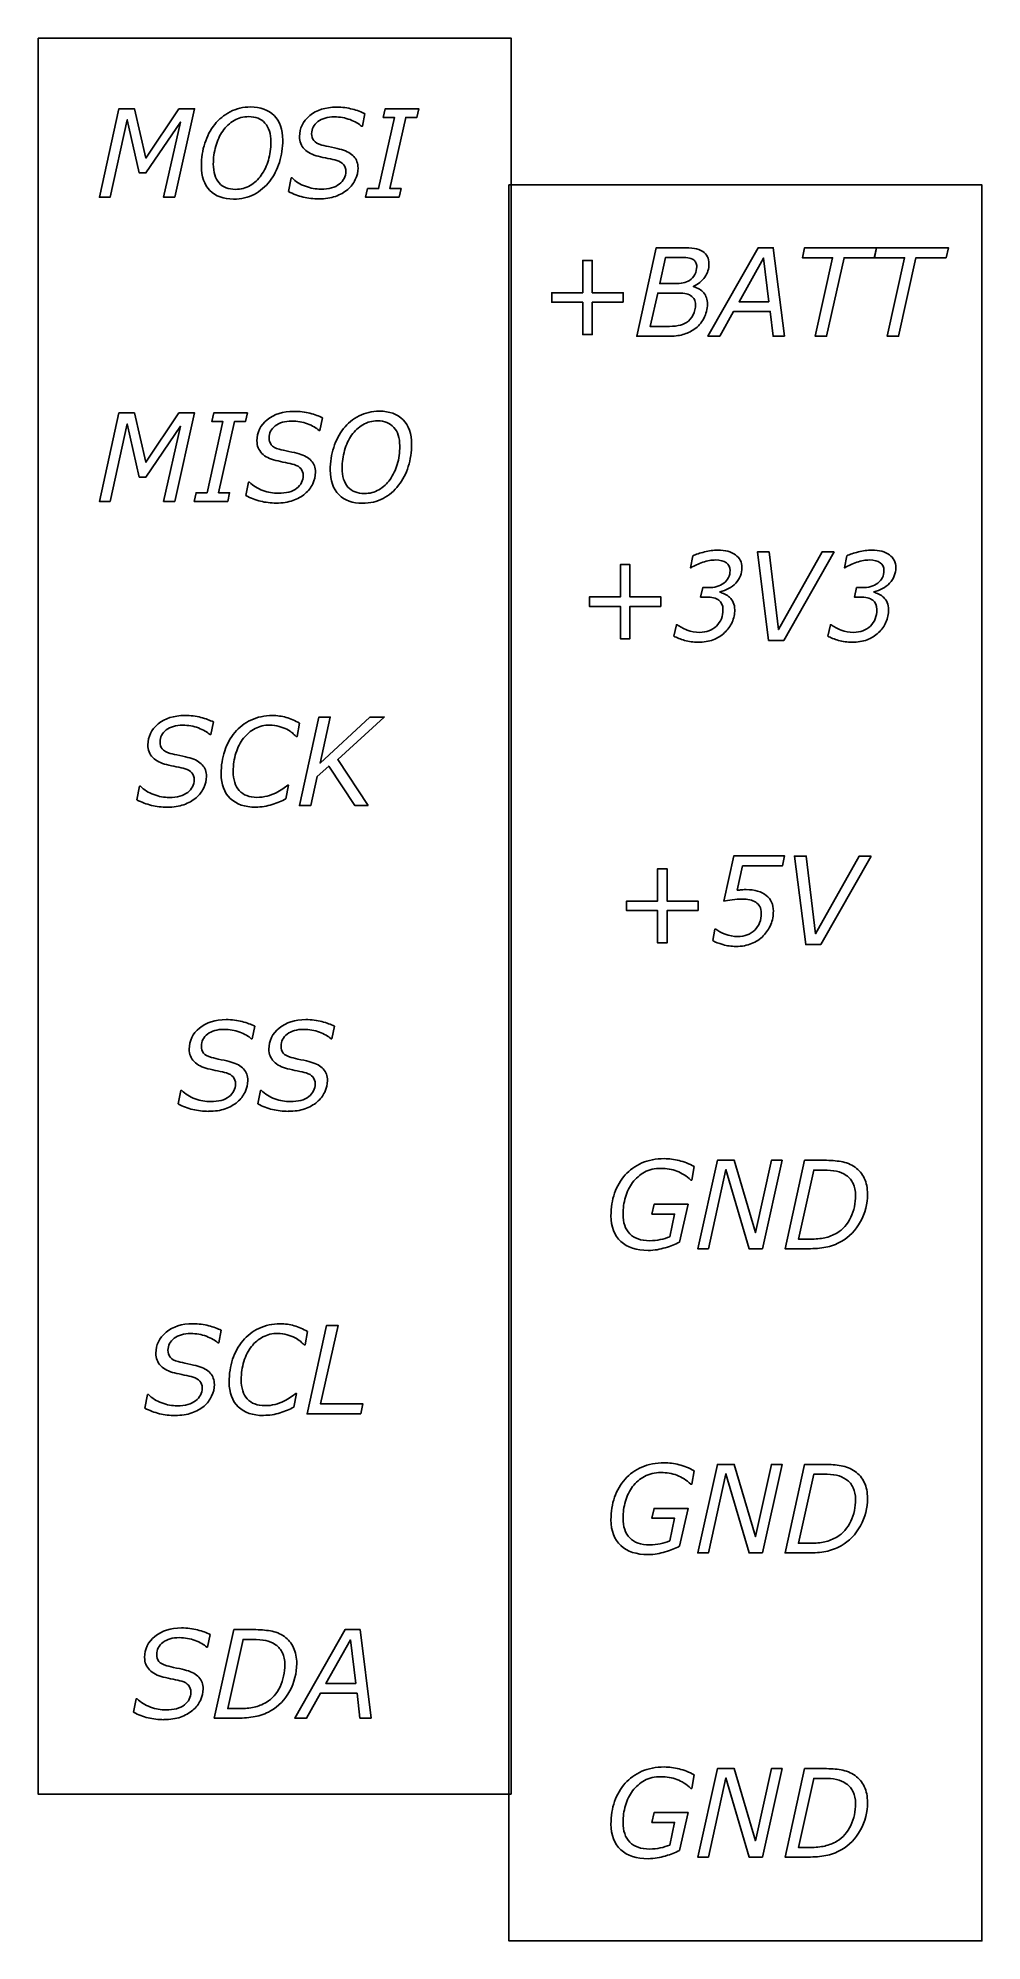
# Model space of a CAD drawing. Extents: x 0.1 to 5.4, y -0.8 to 9.9.
import ezdxf

# ---------------------------------------------------------------- set-up
doc = ezdxf.new("R2010")
doc.units = 0
doc.layers.add('Capa_1', color=7, linetype='CONTINUOUS')

msp = doc.modelspace()

# ---------------------------------------------------------------- linework, layer by layer
at = {"layer": 'Capa_1', "color": 7}
for points in [[(0.07381, 9.92621), (2.727999, 9.92621), (2.727999, 0.07383), (0.07381, 0.07383)], [(0.842115, 9.032949), (0.778244, 9.032949), (0.872134, 9.454576), (0.678924, 9.169609), (0.64124, 9.169609), (0.574175, 9.467581), (0.47773, 9.032949), (0.41801, 9.032949), (0.527869, 9.529245), (0.614733, 9.529245), (0.678924, 9.252932), (0.86415, 9.529245), (0.951973, 9.529245)], [(2.100057, 9.032949), (1.911638, 9.032949), (1.922176, 9.081271), (1.98445, 9.081271), (2.073231, 9.480903), (2.010957, 9.480903), (2.021495, 9.529225), (2.209915, 9.529225), (2.199377, 9.480903), (2.137102, 9.480903), (2.048321, 9.081271), (2.110596, 9.081271)], [(1.446656, 9.35358)], [(2.715358, 9.10226), (5.369546, 9.10226), (5.369546, -0.750121), (2.715358, -0.750121)], [(3.357219, 8.443901), (3.18317, 8.443901), (3.18317, 8.262249), (3.130157, 8.262249), (3.130157, 8.443901), (2.956108, 8.443901), (2.956108, 8.497229), (3.130157, 8.497229), (3.130157, 8.678881), (3.183171, 8.678881), (3.183171, 8.497229), (3.357219, 8.497229)], [(4.261635, 8.253249), (4.197445, 8.253249), (4.181477, 8.392902), (3.97645, 8.392902), (3.898527, 8.253249), (3.831783, 8.253249), (4.114732, 8.749535), (4.198403, 8.749535)], [(4.17445, 8.446894), (4.14475, 8.691876), (4.006788, 8.446894)], [(4.765259, 8.693204), (4.595681, 8.693204), (4.498277, 8.253249), (4.434406, 8.253249), (4.53181, 8.693204), (4.362232, 8.693204), (4.374367, 8.749494), (4.777395, 8.749494)], [(5.168924, 8.693204), (4.999347, 8.693204), (4.901943, 8.253249), (4.838072, 8.253249), (4.935476, 8.693204), (4.765897, 8.693204), (4.778033, 8.749494), (5.18106, 8.749494)], [(0.842115, 7.326427), (0.778244, 7.326427), (0.872134, 7.748054), (0.678924, 7.463087), (0.64124, 7.463087), (0.574175, 7.761059), (0.47773, 7.326427), (0.41801, 7.326427), (0.527869, 7.822723), (0.614733, 7.822723), (0.678924, 7.54641), (0.86415, 7.822723), (0.951973, 7.822723)], [(1.138158, 7.326427), (0.949738, 7.326427), (0.960276, 7.374749), (1.022551, 7.374749), (1.111332, 7.774381), (1.049057, 7.774381), (1.059596, 7.822703), (1.248016, 7.822703), (1.237477, 7.774381), (1.175203, 7.774381), (1.086422, 7.374749), (1.148696, 7.374749)], [(2.169678, 7.647058)], [(2.048643, 7.449786)], [(3.568633, 6.737369), (3.394584, 6.737369), (3.394584, 6.555727), (3.34157, 6.555727), (3.34157, 6.737369), (3.167522, 6.737369), (3.167522, 6.790697), (3.341571, 6.790697), (3.341571, 6.972349), (3.394584, 6.972349), (3.394584, 6.790697), (3.568633, 6.790697)], [(4.540113, 7.043013), (4.257164, 6.546727), (4.172854, 6.546727), (4.109621, 7.043013), (4.175408, 7.043013), (4.227464, 6.607053), (4.472729, 7.043013)], [(1.926328, 5.619905), (1.851598, 5.619905), (1.705014, 5.841553), (1.639866, 5.783934), (1.603779, 5.619946), (1.539908, 5.619946), (1.649766, 6.116242), (1.713637, 6.116242), (1.656153, 5.858593), (1.935589, 6.116242), (2.016066, 6.116242), (1.755153, 5.878586)], [(3.776853, 5.030847), (3.602804, 5.030847), (3.602804, 4.849195), (3.54979, 4.849195), (3.54979, 5.030847), (3.375742, 5.030847), (3.375742, 5.084175), (3.549791, 5.084175), (3.549791, 5.265816), (3.602804, 5.265816), (3.602804, 5.084175), (3.776853, 5.084175)], [(4.748333, 5.336491), (4.465384, 4.840205), (4.381073, 4.840205), (4.317841, 5.336491), (4.383628, 5.336491), (4.435683, 4.900531), (4.680949, 5.336491)], [(4.138683, 3.133683), (4.063315, 3.133683), (3.933337, 3.577642), (3.834976, 3.133683), (3.775256, 3.133683), (3.885114, 3.629969), (3.980282, 3.629969), (4.099082, 3.224667), (4.188821, 3.629969), (4.248541, 3.629969)], [(1.884173, 2.206861), (1.58302, 2.206861), (1.692879, 2.703147), (1.75675, 2.703147), (1.659346, 2.263193), (1.896628, 2.263193)], [(4.138683, 1.427161), (4.063315, 1.427161), (3.933337, 1.87112), (3.834976, 1.427161), (3.775256, 1.427161), (3.885114, 1.923447), (3.980282, 1.923447), (4.099082, 1.518145), (4.188821, 1.923447), (4.248541, 1.923447)], [(1.943573, 0.500339), (1.879383, 0.500339), (1.863415, 0.639993), (1.658388, 0.639993), (1.580466, 0.500339), (1.51372, 0.500339), (1.796669, 0.996625), (1.88034, 0.996625)], [(1.856389, 0.693985), (1.826688, 0.938966), (1.688727, 0.693985)], [(4.138683, -0.279371), (4.063315, -0.279371), (3.933337, 0.164598), (3.834976, -0.279371), (3.775256, -0.279371), (3.885114, 0.216925), (3.980282, 0.216925), (4.099082, -0.188377), (4.188821, 0.216925), (4.248541, 0.216925)]]:
    msp.add_lwpolyline(points, close=True, dxfattribs=at)
for points in [[(1.908125, 9.50206), (1.893754, 9.431059), (1.88928, 9.431059)], [(1.325622, 9.15641), (1.32562, 9.156277)], [(1.47891, 9.065528), (1.494238, 9.141229), (1.498712, 9.141229)], [(1.649126, 9.024051), (1.649127, 9.023949)], [(3.607594, 8.253096), (3.432906, 8.253096), (3.542445, 8.749382), (3.67913, 8.749382)], [(3.666672, 8.695901), (3.594498, 8.695901), (3.561923, 8.548575), (3.644956, 8.548575)], [(3.769504, 8.643278), (3.769507, 8.642879)], [(3.646553, 8.495686), (3.550427, 8.495686), (3.508591, 8.3077), (3.595775, 8.3077)], [(3.75035, 8.533721), (3.75035, 8.530656)], [(3.762479, 8.430906), (3.762479, 8.429895)], [(3.75578, 8.292417), (3.755775, 8.293245)], [(1.669246, 7.795436), (1.654874, 7.724435), (1.650401, 7.724435)], [(1.240032, 7.359006), (1.25536, 7.434707), (1.259834, 7.434707)], [(1.410245, 7.317325), (1.410249, 7.317427)], [(3.737247, 6.954491), (3.734056, 6.954491), (3.747788, 7.021815)], [(4.600785, 6.954491), (4.597594, 6.954491), (4.611326, 7.021815)], [(3.820919, 6.789604), (3.79058, 6.789604), (3.803035, 6.842625), (3.833374, 6.842625)], [(4.684457, 6.789604), (4.654119, 6.789604), (4.666573, 6.842625), (4.696912, 6.842625)], [(3.899801, 6.819741), (3.899801, 6.816676)], [(4.763339, 6.819741), (4.763339, 6.816676)], [(3.640487, 6.570673), (3.655497, 6.634626), (3.660284, 6.634626)], [(4.504026, 6.570673), (4.519035, 6.634626), (4.523822, 6.634626)], [(3.925986, 6.590492), (3.925992, 6.59039)], [(4.789524, 6.590492), (4.78953, 6.59039)], [(1.057361, 6.089017), (1.042989, 6.018015), (1.038516, 6.018015)], [(1.541184, 6.081559), (1.526813, 6.006879), (1.522026, 6.006879)], [(0.628146, 5.652484), (0.643476, 5.728185), (0.647947, 5.728185)], [(1.474761, 5.734325), (1.479235, 5.734325), (1.464225, 5.657705)], [(0.798361, 5.611007), (0.798363, 5.610905)], [(1.294328, 5.611732), (1.294323, 5.610905)], [(3.920889, 5.082836), (3.977095, 5.337145), (4.26228, 5.337145), (4.249825, 5.281161), (4.026589, 5.281161), (3.996569, 5.144511)], [(3.858927, 4.862067), (3.871701, 4.926735), (3.876175, 4.926735)], [(4.142833, 4.889191), (4.142834, 4.888527)], [(1.289213, 4.382597), (1.274842, 4.311595), (1.270368, 4.311595)], [(1.736313, 4.382597), (1.721941, 4.311595), (1.717468, 4.311595)], [(0.859999, 3.945962), (0.875328, 4.021663), (0.879799, 4.021663)], [(1.307096, 3.945962), (1.322425, 4.021663), (1.326898, 4.021663)], [(1.030214, 3.904587), (1.030215, 3.904383)], [(1.477312, 3.904587), (1.477313, 3.904383)], [(3.755455, 3.594295), (3.741084, 3.519002), (3.735338, 3.519002)], [(4.393209, 3.133499), (4.264828, 3.133499), (4.374687, 3.629785), (4.485184, 3.629785)], [(4.478797, 3.574915), (4.426103, 3.574915), (4.339877, 3.187287), (4.405984, 3.187287)], [(4.66051, 3.432768), (4.660511, 3.433524)], [(4.727255, 3.439971), (4.727255, 3.439654)], [(3.618133, 3.200751), (3.644959, 3.327747), (3.518174, 3.327747), (3.53031, 3.383425), (3.720646, 3.383425), (3.673381, 3.17044)], [(3.497096, 3.124264), (3.497097, 3.124008)], [(1.10207, 2.676065), (1.087698, 2.605063), (1.083225, 2.605063)], [(1.585894, 2.668515), (1.571523, 2.593835), (1.566736, 2.593835)], [(0.672856, 2.23944), (0.688185, 2.315141), (0.692657, 2.315141)], [(1.519471, 2.321281), (1.523945, 2.321281), (1.508935, 2.244661)], [(0.84307, 2.198157), (0.843073, 2.197861)], [(1.339038, 2.198688), (1.339032, 2.197861)], [(4.393209, 1.426977), (4.264828, 1.426977), (4.374687, 1.923263), (4.485184, 1.923263)], [(3.755455, 1.887783), (3.741084, 1.81249), (3.735338, 1.81249)], [(4.478797, 1.868495), (4.426103, 1.868495), (4.339877, 1.480857), (4.405984, 1.480857)], [(4.66051, 1.72736), (4.660511, 1.727002)], [(4.727255, 1.733449), (4.727255, 1.733132)], [(3.618133, 1.49424), (3.644959, 1.621235), (3.518174, 1.621235), (3.53031, 1.676913), (3.720646, 1.676913), (3.673381, 1.463929)], [(3.497096, 1.417752), (3.497097, 1.417486)], [(1.038838, 0.969543), (1.024467, 0.898541), (1.019994, 0.898541)], [(1.191171, 0.500155), (1.06279, 0.500155), (1.172648, 0.996441), (1.283145, 0.996441)], [(1.276758, 0.941571), (1.224064, 0.941571), (1.137838, 0.553943), (1.203945, 0.553943)], [(1.458471, 0.799425), (1.458472, 0.800181)], [(1.525216, 0.806627), (1.525217, 0.80631)], [(0.609624, 0.532918), (0.624953, 0.608619), (0.629424, 0.608619)], [(0.779838, 0.491635), (0.77984, 0.491339)], [(4.393209, -0.279545), (4.264828, -0.279545), (4.374687, 0.216751), (4.485184, 0.216751)], [(3.755455, 0.181261), (3.741084, 0.105968), (3.735338, 0.105968)], [(4.478797, 0.161973), (4.426103, 0.161973), (4.339877, -0.225665), (4.405984, -0.225665)], [(4.66051, 0.020838), (4.660511, 0.02048)], [(4.727255, 0.026937), (4.727255, 0.02661)], [(3.618133, -0.21218), (3.644959, -0.085184), (3.518174, -0.085184), (3.53031, -0.029507), (3.720646, -0.029507), (3.673381, -0.242491)], [(3.497096, -0.288668), (3.497097, -0.289036)]]:
    msp.add_lwpolyline(points, dxfattribs=at)
for points in [[(1.064706, 9.441275), (1.088125, 9.471038), (1.11708, 9.494807), (1.151571, 9.512583)], [(1.151571, 9.512583), (1.186275, 9.530563), (1.224278, 9.539553), (1.265581, 9.539553)], [(1.265581, 9.539553), (1.322001, 9.539553), (1.366285, 9.523446), (1.398433, 9.491231)], [(1.598351, 9.491129), (1.636886, 9.522663), (1.686599, 9.53843), (1.74749, 9.53843)], [(1.74749, 9.53843), (1.780703, 9.53843), (1.810829, 9.534752), (1.837867, 9.527396)], [(1.837867, 9.527396), (1.865119, 9.520313), (1.888538, 9.511868), (1.908125, 9.50206)], [(1.009458, 9.335958), (1.022232, 9.375255), (1.040648, 9.410361), (1.064706, 9.441275)], [(1.110055, 9.404385), (1.093022, 9.379934), (1.079929, 9.3515), (1.070775, 9.319081)], [(1.173288, 9.463331), (1.148804, 9.448893), (1.127727, 9.429244), (1.110055, 9.404385)], [(1.255682, 9.485296), (1.225236, 9.485296), (1.197772, 9.477974), (1.173288, 9.463331)], [(1.347017, 9.44862), (1.325301, 9.473071), (1.294856, 9.485296), (1.255682, 9.485296)], [(1.379911, 9.344294), (1.379911, 9.389653), (1.368946, 9.424429), (1.347017, 9.44862)], [(1.398433, 9.491231), (1.430582, 9.459221), (1.446656, 9.413337), (1.446656, 9.35358)], [(1.540867, 9.373134), (1.540867, 9.420468), (1.560028, 9.4598), (1.598351, 9.491129)], [(1.643376, 9.457314), (1.620382, 9.439538), (1.608885, 9.416995), (1.608885, 9.389684)], [(1.736308, 9.483978), (1.69756, 9.483978), (1.666582, 9.47509), (1.643376, 9.457314)], [(1.824451, 9.468347), (1.796561, 9.478768), (1.76718, 9.483978), (1.736308, 9.483978)], [(1.88928, 9.431059), (1.874164, 9.445498), (1.852554, 9.457927), (1.824451, 9.468347)], [(0.990297, 9.208962), (0.990297, 9.254321), (0.996684, 9.296653), (1.009458, 9.335958)], [(1.070775, 9.319081), (1.06162, 9.286866), (1.057043, 9.253664), (1.057043, 9.219474)], [(1.366178, 9.240969), (1.375333, 9.272298), (1.379911, 9.30674), (1.379911, 9.344294)], [(1.446655, 9.35359), (1.446655, 9.310479), (1.440375, 9.268927), (1.427814, 9.228934)], [(1.568331, 9.302847), (1.550021, 9.321713), (1.540867, 9.345142), (1.540867, 9.373134)], [(1.645934, 9.2628), (1.612509, 9.270564), (1.586641, 9.283913), (1.568331, 9.302847)], [(1.608885, 9.389684), (1.608885, 9.375041), (1.613037, 9.362169), (1.62134, 9.351067)], [(1.62134, 9.351067), (1.629644, 9.339966), (1.64444, 9.331622), (1.66573, 9.326038)], [(1.66573, 9.326038), (1.679356, 9.322632), (1.697453, 9.318512), (1.720021, 9.313676)], [(1.720021, 9.313676), (1.742589, 9.308909), (1.761538, 9.304448), (1.776867, 9.300293)], [(1.776867, 9.300293), (1.807099, 9.291644), (1.829986, 9.278771), (1.845528, 9.261677)], [(1.0382, 9.070973), (1.006264, 9.103392), (0.990297, 9.149388), (0.990297, 9.208962)], [(1.057043, 9.219474), (1.057043, 9.173706), (1.067901, 9.138484), (1.089617, 9.113809)], [(1.32562, 9.156277), (1.343503, 9.181613), (1.357023, 9.209844), (1.366178, 9.240969)], [(1.427814, 9.228934), (1.415465, 9.188955), (1.397475, 9.153737), (1.373843, 9.123279)], [(1.700225, 9.250847), (1.681277, 9.254934), (1.66318, 9.258918), (1.645934, 9.2628)], [(1.749726, 9.239508), (1.735887, 9.243594), (1.719387, 9.247374), (1.700225, 9.250847)], [(1.78741, 9.216828), (1.778894, 9.227044), (1.766332, 9.234604), (1.749726, 9.239508)], [(1.800503, 9.178518), (1.800503, 9.193842), (1.796138, 9.206612), (1.78741, 9.216828)], [(1.845528, 9.261677), (1.861283, 9.244582), (1.869161, 9.223026), (1.869161, 9.197009)], [(1.869161, 9.197009), (1.869161, 9.175215), (1.864051, 9.153556), (1.853832, 9.132035)], [(1.089617, 9.113809), (1.111546, 9.089359), (1.142204, 9.077134), (1.181591, 9.077134)], [(1.181591, 9.077134), (1.211611, 9.077134), (1.238863, 9.084353), (1.263347, 9.098792)], [(1.263347, 9.098792), (1.288044, 9.11323), (1.308802, 9.132436), (1.325622, 9.15641)], [(1.373843, 9.123279), (1.349572, 9.09195), (1.320404, 9.067295), (1.286339, 9.049315)], [(1.498712, 9.141229), (1.519151, 9.121001), (1.544167, 9.105439), (1.57376, 9.094542)], [(1.57376, 9.094542), (1.603567, 9.083849), (1.632309, 9.078502), (1.659986, 9.078502)], [(1.659986, 9.078502), (1.705334, 9.078502), (1.740038, 9.087833), (1.764096, 9.106494)], [(1.811039, 9.076664), (1.791451, 9.06025), (1.768458, 9.047378), (1.742058, 9.038047)], [(1.764096, 9.106494), (1.788367, 9.12536), (1.800503, 9.149368), (1.800503, 9.178518)], [(1.853832, 9.132035), (1.843613, 9.110445), (1.829348, 9.091988), (1.811039, 9.076664)], [(1.171052, 9.022651), (1.114419, 9.022651), (1.070135, 9.038759), (1.0382, 9.070973)], [(1.286339, 9.049315), (1.252275, 9.031539), (1.213845, 9.022651), (1.171052, 9.022651)], [(1.560984, 9.034165), (1.533094, 9.041044), (1.505736, 9.051498), (1.47891, 9.065528)], [(1.649127, 9.023949), (1.618256, 9.023949), (1.588875, 9.027354), (1.560984, 9.034165)], [(1.742058, 9.038047), (1.715871, 9.028716), (1.684894, 9.024051), (1.649126, 9.024051)], [(3.718728, 8.692836), (3.705315, 8.694879), (3.687963, 8.695901), (3.666672, 8.695901)], [(3.67913, 8.749382), (3.713833, 8.749382), (3.739595, 8.74802), (3.756414, 8.745295)], [(3.75226, 8.68119), (3.743318, 8.687319), (3.73214, 8.691201), (3.718728, 8.692836)], [(3.765034, 8.665865), (3.762052, 8.671995), (3.757794, 8.677103), (3.75226, 8.68119)], [(3.756414, 8.745295), (3.773446, 8.742571), (3.788988, 8.736918), (3.803039, 8.728337)], [(3.769507, 8.642879), (3.769507, 8.65221), (3.768016, 8.659872), (3.765034, 8.665865)], [(3.803039, 8.728337), (3.814749, 8.720777), (3.823478, 8.711106), (3.829227, 8.699323)], [(3.838173, 8.660706), (3.838173, 8.632033), (3.830402, 8.606697), (3.81486, 8.584699)], [(3.829227, 8.699323), (3.835191, 8.687745), (3.838173, 8.674873), (3.838173, 8.660706)], [(3.644956, 8.548575), (3.663266, 8.548575), (3.679234, 8.549937), (3.692859, 8.552661)], [(3.692859, 8.552661), (3.706485, 8.555386), (3.718408, 8.559812), (3.728628, 8.565942)], [(3.728628, 8.565942), (3.741828, 8.573911), (3.751941, 8.58525), (3.758966, 8.599962)], [(3.81486, 8.584699), (3.799318, 8.5627), (3.777814, 8.545708), (3.75035, 8.533721)], [(3.758966, 8.599962), (3.765992, 8.614877), (3.769504, 8.629316), (3.769504, 8.643278)], [(3.701801, 8.492621), (3.688601, 8.494665), (3.670185, 8.495686), (3.646553, 8.495686)], [(3.734695, 8.481588), (3.726179, 8.487037), (3.715214, 8.490714), (3.701801, 8.492621)], [(3.75641, 8.45993), (3.752364, 8.467694), (3.745126, 8.474914), (3.734695, 8.481588)], [(3.75035, 8.530656), (3.775899, 8.524526), (3.795379, 8.513323), (3.808792, 8.497045)], [(3.762479, 8.429895), (3.762479, 8.442358), (3.760456, 8.45237), (3.75641, 8.45993)], [(3.808792, 8.497045), (3.822418, 8.480631), (3.829231, 8.459518), (3.829231, 8.433705)], [(3.664756, 8.312808), (3.682639, 8.316214), (3.698075, 8.322003), (3.711062, 8.330176)], [(3.711062, 8.330176), (3.727881, 8.340596), (3.740656, 8.354831), (3.749385, 8.372879)], [(3.749385, 8.372879), (3.758115, 8.391132), (3.762479, 8.410474), (3.762479, 8.430906)], [(3.808792, 8.353407), (3.795379, 8.328276), (3.777708, 8.307946), (3.75578, 8.292417)], [(3.829231, 8.433705), (3.829231, 8.405509), (3.822418, 8.378743), (3.808792, 8.353407)], [(3.595775, 8.3077), (3.624091, 8.3077), (3.647085, 8.309403), (3.664756, 8.312808)], [(3.690946, 8.26229), (3.668378, 8.25616), (3.640594, 8.253096), (3.607594, 8.253096)], [(3.755775, 8.293245), (3.735123, 8.278806), (3.713514, 8.268488), (3.690946, 8.26229)], [(1.359471, 7.784505), (1.398007, 7.816039), (1.44772, 7.831806), (1.50861, 7.831806)], [(1.50861, 7.831806), (1.541824, 7.831806), (1.571949, 7.828128), (1.598988, 7.820772)], [(1.598988, 7.820772), (1.62624, 7.813689), (1.649659, 7.805244), (1.669246, 7.795436)], [(1.787728, 7.734753), (1.811147, 7.764516), (1.840102, 7.788285), (1.874593, 7.806061)], [(1.874593, 7.806061), (1.909296, 7.824041), (1.9473, 7.833031), (1.988603, 7.833031)], [(1.988603, 7.833031), (2.045022, 7.833031), (2.089306, 7.816924), (2.121455, 7.784709)], [(1.301987, 7.66651), (1.301987, 7.713844), (1.321149, 7.753176), (1.359471, 7.784505)], [(1.404496, 7.75069), (1.381502, 7.732914), (1.370005, 7.710371), (1.370005, 7.68306)], [(1.497429, 7.777354), (1.45868, 7.777354), (1.427703, 7.768466), (1.404496, 7.75069)], [(1.585572, 7.761723), (1.557681, 7.772144), (1.5283, 7.777354), (1.497429, 7.777354)], [(1.650401, 7.724435), (1.635285, 7.738873), (1.613675, 7.751303), (1.585572, 7.761723)], [(1.732479, 7.629436), (1.745253, 7.668733), (1.763669, 7.703839), (1.787728, 7.734753)], [(1.833077, 7.697863), (1.816045, 7.673412), (1.802951, 7.644978), (1.793796, 7.612559)], [(1.896309, 7.756809), (1.871826, 7.742371), (1.850748, 7.722722), (1.833077, 7.697863)], [(1.978703, 7.778774), (1.948258, 7.778774), (1.920793, 7.771452), (1.896309, 7.756809)], [(2.070039, 7.742098), (2.048323, 7.766549), (2.017877, 7.778774), (1.978703, 7.778774)], [(2.102932, 7.637772), (2.102932, 7.683131), (2.091968, 7.717907), (2.070039, 7.742098)], [(2.121455, 7.784709), (2.153603, 7.752699), (2.169678, 7.706815), (2.169678, 7.647058)], [(1.329452, 7.596223), (1.311142, 7.615089), (1.301987, 7.638518), (1.301987, 7.66651)], [(1.407055, 7.556278), (1.373629, 7.564043), (1.347762, 7.577357), (1.329452, 7.596223)], [(1.370005, 7.68306), (1.370005, 7.668417), (1.374157, 7.655544), (1.38246, 7.644443)], [(1.38246, 7.644443), (1.390763, 7.633341), (1.40556, 7.624998), (1.426851, 7.619414)], [(1.426851, 7.619414), (1.440477, 7.616008), (1.458573, 7.611888), (1.481141, 7.607052)], [(1.481141, 7.607052), (1.503709, 7.602285), (1.522657, 7.597824), (1.537987, 7.593669)], [(1.537987, 7.593669), (1.568219, 7.585019), (1.591106, 7.572147), (1.606648, 7.555052)], [(1.713318, 7.50244), (1.713318, 7.547799), (1.719705, 7.590131), (1.732479, 7.629436)], [(1.793796, 7.612559), (1.784641, 7.580344), (1.780064, 7.547108), (1.780064, 7.51285)], [(2.0892, 7.534447), (2.098355, 7.565776), (2.102932, 7.600218), (2.102932, 7.637772)], [(2.169677, 7.647068), (2.169677, 7.603957), (2.163396, 7.562405), (2.150835, 7.522412)], [(1.461346, 7.544326), (1.442398, 7.548412), (1.424301, 7.552396), (1.407055, 7.556278)], [(1.510847, 7.532986), (1.497008, 7.537072), (1.480508, 7.540852), (1.461346, 7.544326)], [(1.54853, 7.510306), (1.540014, 7.520522), (1.527453, 7.528082), (1.510847, 7.532986)], [(1.561625, 7.471996), (1.561625, 7.48732), (1.55726, 7.50009), (1.54853, 7.510306)], [(1.606648, 7.555052), (1.622403, 7.537957), (1.630281, 7.516402), (1.630281, 7.490385)], [(1.630281, 7.490385), (1.630281, 7.46859), (1.625171, 7.446932), (1.614952, 7.425411)], [(1.761221, 7.364451), (1.729286, 7.39687), (1.713318, 7.442866), (1.713318, 7.50244)], [(1.780064, 7.51285), (1.780064, 7.467082), (1.790922, 7.43186), (1.812638, 7.407185)], [(2.048641, 7.449755), (2.066525, 7.475091), (2.080044, 7.503322), (2.0892, 7.534447)], [(2.150835, 7.522412), (2.138486, 7.482433), (2.120496, 7.447215), (2.096864, 7.416758)], [(1.259834, 7.434707), (1.280272, 7.414479), (1.305288, 7.398917), (1.334882, 7.38802)], [(1.334882, 7.38802), (1.364689, 7.377327), (1.393431, 7.371981), (1.421108, 7.371981)], [(1.421108, 7.371981), (1.466456, 7.371981), (1.50116, 7.381311), (1.525218, 7.399973)], [(1.572158, 7.370039), (1.552571, 7.353626), (1.529577, 7.340719), (1.503178, 7.331321)], [(1.525218, 7.399973), (1.549489, 7.418838), (1.561625, 7.442846), (1.561625, 7.471996)], [(1.614952, 7.425411), (1.604733, 7.403821), (1.590468, 7.385364), (1.572158, 7.370039)], [(1.812638, 7.407185), (1.834567, 7.382735), (1.865225, 7.370509), (1.904613, 7.370509)], [(1.904613, 7.370509), (1.934632, 7.370509), (1.961884, 7.377729), (1.986369, 7.392167)], [(1.986369, 7.392167), (2.011066, 7.406606), (2.031824, 7.425812), (2.048643, 7.449786)], [(2.096864, 7.416758), (2.072593, 7.385428), (2.043425, 7.360773), (2.009361, 7.342793)], [(1.322106, 7.327643), (1.294216, 7.334522), (1.266857, 7.344976), (1.240032, 7.359006)], [(1.410249, 7.317427), (1.379378, 7.317427), (1.349997, 7.320832), (1.322106, 7.327643)], [(1.503178, 7.331321), (1.47699, 7.32199), (1.446013, 7.317325), (1.410245, 7.317325)], [(1.894073, 7.316129), (1.837441, 7.316129), (1.793157, 7.332237), (1.761221, 7.364451)], [(2.009361, 7.342793), (1.975296, 7.325017), (1.936867, 7.316129), (1.894073, 7.316129)], [(3.812617, 7.043166), (3.839018, 7.049977), (3.864034, 7.053382), (3.887666, 7.053382)], [(3.887666, 7.053382), (3.929608, 7.053382), (3.962608, 7.044597), (3.986666, 7.027025)], [(4.676155, 7.043166), (4.702556, 7.049977), (4.727572, 7.053382), (4.751204, 7.053382)], [(4.751204, 7.053382), (4.793146, 7.053382), (4.826146, 7.044597), (4.850204, 7.027025)], [(3.803993, 6.985139), (3.77887, 6.976694), (3.756621, 6.966478), (3.737247, 6.954491)], [(3.747788, 7.021815), (3.764821, 7.029579), (3.78643, 7.036696), (3.812617, 7.043166)], [(3.87489, 6.997807), (3.852748, 6.997807), (3.829115, 6.993584), (3.803993, 6.985139)], [(3.935568, 6.982176), (3.921942, 6.992597), (3.901716, 6.997807), (3.87489, 6.997807)], [(3.956326, 6.938554), (3.956326, 6.957215), (3.949407, 6.971756), (3.935568, 6.982176)], [(3.986666, 7.027025), (4.010937, 7.009658), (4.023072, 6.985888), (4.023072, 6.955717)], [(4.023072, 6.955717), (4.023072, 6.922821), (4.011363, 6.893603), (3.987943, 6.868063)], [(4.667531, 6.985139), (4.642408, 6.976694), (4.62016, 6.966478), (4.600785, 6.954491)], [(4.611326, 7.021815), (4.628359, 7.029579), (4.649969, 7.036696), (4.676155, 7.043166)], [(4.738428, 6.997807), (4.716286, 6.997807), (4.692653, 6.993584), (4.667531, 6.985139)], [(4.799106, 6.982176), (4.78548, 6.992597), (4.765254, 6.997807), (4.738428, 6.997807)], [(4.819864, 6.938554), (4.819864, 6.957215), (4.812945, 6.971756), (4.799106, 6.982176)], [(4.850204, 7.027025), (4.874475, 7.009658), (4.886611, 6.985888), (4.886611, 6.955717)], [(4.886611, 6.955717), (4.886611, 6.922821), (4.874901, 6.893603), (4.851482, 6.868063)], [(3.833374, 6.842625), (3.869354, 6.842625), (3.898842, 6.851172), (3.921835, 6.868267)], [(3.987943, 6.868063), (3.964737, 6.842727), (3.935356, 6.82662), (3.899801, 6.819741)], [(3.921835, 6.868267), (3.944829, 6.885566), (3.956326, 6.908995), (3.956326, 6.938554)], [(4.696912, 6.842625), (4.732893, 6.842625), (4.76238, 6.851172), (4.785374, 6.868267)], [(4.851482, 6.868063), (4.828275, 6.842727), (4.798894, 6.82662), (4.763339, 6.819741)], [(4.785374, 6.868267), (4.808367, 6.885566), (4.819864, 6.908995), (4.819864, 6.938554)], [(3.893413, 6.772236), (3.87787, 6.783814), (3.853706, 6.789604), (3.820919, 6.789604)], [(3.916726, 6.71993), (3.916726, 6.743291), (3.908955, 6.760726), (3.893413, 6.772236)], [(3.899801, 6.816676), (3.908104, 6.814633), (3.917259, 6.811228), (3.927265, 6.80646)], [(3.927265, 6.80646), (3.937485, 6.801693), (3.946427, 6.795699), (3.954092, 6.78848)], [(3.954092, 6.78848), (3.962182, 6.78092), (3.968889, 6.771351), (3.974211, 6.759773)], [(3.974211, 6.759773), (3.979745, 6.748194), (3.982512, 6.734539), (3.982512, 6.718806)], [(4.756951, 6.772236), (4.741409, 6.783814), (4.717244, 6.789604), (4.684457, 6.789604)], [(4.780264, 6.71993), (4.780264, 6.743291), (4.772493, 6.760726), (4.756951, 6.772236)], [(4.763339, 6.816676), (4.771642, 6.814633), (4.780797, 6.811228), (4.790804, 6.80646)], [(4.790804, 6.80646), (4.801023, 6.801693), (4.809965, 6.795699), (4.81763, 6.78848)], [(4.81763, 6.78848), (4.825721, 6.78092), (4.832427, 6.771351), (4.837749, 6.759773)], [(4.837749, 6.759773), (4.843283, 6.748194), (4.84605, 6.734539), (4.84605, 6.718806)], [(3.660284, 6.634626), (3.674974, 6.623048), (3.69339, 6.612934), (3.715532, 6.604284)], [(3.78579, 6.591616), (3.824113, 6.591616), (3.855516, 6.603501), (3.879999, 6.62727)], [(3.879999, 6.62727), (3.904484, 6.65104), (3.916726, 6.681926), (3.916726, 6.71993)], [(3.967502, 6.64852), (3.957496, 6.626044), (3.943657, 6.606702), (3.925986, 6.590492)], [(3.982512, 6.718806), (3.982512, 6.69456), (3.977509, 6.671131), (3.967502, 6.64852)], [(4.523822, 6.634626), (4.538512, 6.623048), (4.556929, 6.612934), (4.57907, 6.604284)], [(4.649328, 6.591616), (4.687651, 6.591616), (4.719054, 6.603501), (4.743539, 6.62727)], [(4.743539, 6.62727), (4.768022, 6.65104), (4.780264, 6.681926), (4.780264, 6.71993)], [(4.83104, 6.64852), (4.821034, 6.626044), (4.807195, 6.606702), (4.789524, 6.590492)], [(4.84605, 6.718806), (4.84605, 6.69456), (4.841047, 6.671131), (4.83104, 6.64852)], [(3.701484, 6.546666), (3.677426, 6.553476), (3.657094, 6.561479), (3.640487, 6.570673)], [(3.776533, 6.536347), (3.750772, 6.536347), (3.725755, 6.539787), (3.701484, 6.546666)], [(3.715532, 6.604284), (3.737674, 6.595839), (3.761094, 6.591616), (3.78579, 6.591616)], [(3.861162, 6.550343), (3.836891, 6.541013), (3.808682, 6.536347), (3.776533, 6.536347)], [(3.925992, 6.59039), (3.907256, 6.573295), (3.885646, 6.559946), (3.861162, 6.550343)], [(4.565023, 6.546666), (4.540964, 6.553476), (4.520632, 6.561479), (4.504026, 6.570673)], [(4.640071, 6.536347), (4.61431, 6.536347), (4.589294, 6.539787), (4.565023, 6.546666)], [(4.57907, 6.604284), (4.601212, 6.595839), (4.624632, 6.591616), (4.649328, 6.591616)], [(4.724701, 6.550343), (4.70043, 6.541013), (4.67222, 6.536347), (4.640071, 6.536347)], [(4.78953, 6.59039), (4.770795, 6.573295), (4.749185, 6.559946), (4.724701, 6.550343)], [(0.747586, 6.078085), (0.786121, 6.109619), (0.835835, 6.125386), (0.896725, 6.125386)], [(0.896725, 6.125386), (0.929938, 6.125386), (0.960064, 6.121708), (0.987103, 6.114352)], [(0.987103, 6.114352), (1.014355, 6.107269), (1.037774, 6.098824), (1.057361, 6.089017)], [(1.177758, 6.030172), (1.202241, 6.059526), (1.232367, 6.082649), (1.268136, 6.099539)], [(1.268136, 6.099539), (1.303904, 6.116634), (1.343823, 6.125181), (1.387894, 6.125181)], [(1.387894, 6.125181), (1.415359, 6.125181), (1.441333, 6.12164), (1.465817, 6.114557)], [(1.465817, 6.114557), (1.4903, 6.107678), (1.515423, 6.096679), (1.541184, 6.081559)], [(0.690102, 5.96009), (0.690102, 6.007424), (0.709263, 6.046756), (0.747586, 6.078085)], [(0.792612, 6.04427), (0.769618, 6.026494), (0.758122, 6.003951), (0.758122, 5.97664)], [(0.885545, 6.070934), (0.846796, 6.070934), (0.815818, 6.062046), (0.792612, 6.04427)], [(0.973687, 6.055304), (0.945796, 6.065724), (0.916416, 6.070934), (0.885545, 6.070934)], [(1.038516, 6.018015), (1.0234, 6.032454), (1.00179, 6.044883), (0.973687, 6.055304)], [(1.120913, 5.926183), (1.134113, 5.965753), (1.153061, 6.000416), (1.177758, 6.030172)], [(1.226303, 5.997481), (1.208419, 5.974801), (1.194367, 5.947252), (1.184147, 5.914833)], [(1.291132, 6.05183), (1.266222, 6.038958), (1.244612, 6.020841), (1.226303, 5.997481)], [(1.373207, 6.071445), (1.3434, 6.071445), (1.316042, 6.064907), (1.291132, 6.05183)], [(1.426858, 6.064294), (1.410678, 6.069061), (1.392794, 6.071445), (1.373207, 6.071445)], [(1.468693, 6.048254), (1.456984, 6.054384), (1.443039, 6.05973), (1.426858, 6.064294)], [(1.500629, 6.027209), (1.493604, 6.033339), (1.482959, 6.040354), (1.468693, 6.048254)], [(1.522026, 6.006879), (1.515001, 6.014235), (1.507868, 6.021012), (1.500629, 6.027209)], [(0.717566, 5.889803), (0.699257, 5.908669), (0.690102, 5.932098), (0.690102, 5.96009)], [(0.79517, 5.849756), (0.761744, 5.857521), (0.735876, 5.87087), (0.717566, 5.889803)], [(0.758122, 5.97664), (0.758122, 5.961997), (0.762273, 5.949125), (0.770576, 5.938023)], [(0.770576, 5.938023), (0.77888, 5.926922), (0.793677, 5.918579), (0.814967, 5.912994)], [(0.814967, 5.912994), (0.828593, 5.909588), (0.84669, 5.905468), (0.869257, 5.900632)], [(0.869257, 5.900632), (0.891825, 5.895865), (0.910774, 5.891404), (0.926103, 5.887249)], [(0.926103, 5.887249), (0.956335, 5.8786), (0.979222, 5.865727), (0.994764, 5.848633)], [(1.101113, 5.798196), (1.101113, 5.843964), (1.107713, 5.886626), (1.120913, 5.926183)], [(1.184147, 5.914833), (1.173928, 5.882414), (1.168819, 5.847863), (1.168819, 5.81118)], [(0.84946, 5.837804), (0.830512, 5.84189), (0.812415, 5.845874), (0.79517, 5.849756)], [(0.898961, 5.826464), (0.885122, 5.83055), (0.868622, 5.83433), (0.84946, 5.837804)], [(0.936645, 5.803784), (0.928128, 5.814), (0.915567, 5.82156), (0.898961, 5.826464)], [(0.913332, 5.693451), (0.937603, 5.712316), (0.949738, 5.736324), (0.949738, 5.765474)], [(0.949738, 5.765474), (0.949738, 5.780798), (0.945374, 5.793568), (0.936645, 5.803784)], [(0.994764, 5.848633), (1.010519, 5.831538), (1.018397, 5.809982), (1.018397, 5.783965)], [(1.018397, 5.783965), (1.018397, 5.762171), (1.013287, 5.740513), (1.003068, 5.718991)], [(1.152529, 5.659533), (1.118251, 5.692225), (1.101113, 5.738445), (1.101113, 5.798196)], [(1.168819, 5.81118), (1.168819, 5.765412), (1.180209, 5.729748), (1.202989, 5.704188)], [(0.647947, 5.728185), (0.668386, 5.707957), (0.693402, 5.692395), (0.722995, 5.681498)], [(0.722995, 5.681498), (0.752802, 5.670805), (0.781544, 5.665459), (0.809222, 5.665459)], [(0.809222, 5.665459), (0.85457, 5.665459), (0.889273, 5.674789), (0.913332, 5.693451)], [(0.960274, 5.66362), (0.940687, 5.647206), (0.917693, 5.634334), (0.891293, 5.625003)], [(1.003068, 5.718991), (0.992849, 5.697469), (0.978584, 5.679012), (0.960274, 5.66362)], [(1.294323, 5.610905), (1.23407, 5.610905), (1.186806, 5.627114), (1.152529, 5.659533)], [(1.202989, 5.704188), (1.22577, 5.678852), (1.258663, 5.666184), (1.30167, 5.666184)], [(1.30167, 5.666184), (1.321896, 5.666184), (1.341057, 5.668568), (1.359154, 5.673335)], [(1.359154, 5.673335), (1.377464, 5.678103), (1.394071, 5.684198), (1.408974, 5.691622)], [(1.408974, 5.691622), (1.422813, 5.698501), (1.435268, 5.70572), (1.446339, 5.71328)], [(1.446339, 5.71328), (1.457409, 5.72084), (1.466884, 5.727855), (1.474761, 5.734325)], [(0.710221, 5.621121), (0.68233, 5.628), (0.654972, 5.638454), (0.628146, 5.652484)], [(0.798363, 5.610905), (0.767492, 5.610905), (0.738111, 5.61431), (0.710221, 5.621121)], [(0.891293, 5.625003), (0.865106, 5.615672), (0.834129, 5.611007), (0.798361, 5.611007)], [(1.386941, 5.625728), (1.357986, 5.616398), (1.327115, 5.611732), (1.294328, 5.611732)], [(1.464225, 5.657705), (1.44187, 5.645922), (1.416109, 5.635263), (1.386941, 5.625728)], [(3.996569, 5.144511), (4.005298, 5.145873), (4.013814, 5.146895), (4.022117, 5.147576)], [(4.022117, 5.147576), (4.030421, 5.148243), (4.03883, 5.148577), (4.047346, 5.148577)], [(4.047346, 5.148577), (4.09525, 5.148577), (4.132508, 5.137782), (4.159121, 5.116192)], [(3.968792, 5.091009), (3.950057, 5.088285), (3.934089, 5.085561), (3.920889, 5.082836)], [(4.025317, 5.095096), (4.006582, 5.095096), (3.98774, 5.093734), (3.968792, 5.091009)], [(4.066514, 5.091009), (4.053527, 5.093734), (4.039795, 5.095096), (4.025317, 5.095096)], [(4.100685, 5.077626), (4.091104, 5.083756), (4.079714, 5.088217), (4.066514, 5.091009)], [(4.12304, 5.053312), (4.117506, 5.063324), (4.110055, 5.071428), (4.100685, 5.077626)], [(4.131341, 5.015615), (4.131341, 5.030734), (4.128574, 5.0433), (4.12304, 5.053312)], [(4.159121, 5.116192), (4.185946, 5.09467), (4.199359, 5.06535), (4.199359, 5.028232)], [(4.199359, 5.028232), (4.199359, 5.001534), (4.194462, 4.976198), (4.184669, 4.952224)], [(3.876175, 4.926735), (3.889375, 4.916315), (3.907153, 4.906746), (3.929508, 4.898028)], [(3.999127, 4.88536), (4.038728, 4.88536), (4.070663, 4.897347), (4.094934, 4.92132)], [(4.094934, 4.92132), (4.119205, 4.945294), (4.131341, 4.976726), (4.131341, 5.015615)], [(4.184669, 4.952224), (4.174875, 4.92825), (4.16093, 4.907239), (4.142833, 4.889191)], [(3.916092, 4.840103), (3.893099, 4.846913), (3.874044, 4.854235), (3.858927, 4.862067)], [(3.989544, 4.829887), (3.96357, 4.829887), (3.939086, 4.833292), (3.916092, 4.840103)], [(3.929508, 4.898028), (3.951863, 4.889583), (3.975069, 4.88536), (3.999127, 4.88536)], [(4.077367, 4.845211), (4.052457, 4.834995), (4.023183, 4.829887), (3.989544, 4.829887)], [(4.142834, 4.888527), (4.124099, 4.87007), (4.102277, 4.855631), (4.077367, 4.845211)], [(0.979438, 4.371666), (1.017973, 4.403199), (1.067686, 4.418966), (1.128577, 4.418966)], [(1.128577, 4.418966), (1.16179, 4.418966), (1.191916, 4.415288), (1.218955, 4.407933)], [(1.218955, 4.407933), (1.246207, 4.400849), (1.269626, 4.392404), (1.289213, 4.382597)], [(1.426538, 4.371666), (1.465073, 4.403199), (1.514787, 4.418966), (1.575677, 4.418966)], [(1.575677, 4.418966), (1.60889, 4.418966), (1.639016, 4.415288), (1.666055, 4.407933)], [(1.666055, 4.407933), (1.693306, 4.400849), (1.716726, 4.392404), (1.736313, 4.382597)], [(0.921954, 4.25367), (0.921954, 4.301004), (0.941115, 4.340336), (0.979438, 4.371666)], [(1.024465, 4.33785), (1.001471, 4.320074), (0.989974, 4.297531), (0.989974, 4.27022)], [(1.117397, 4.364514), (1.078648, 4.364514), (1.04767, 4.355626), (1.024465, 4.33785)], [(1.205539, 4.348884), (1.177648, 4.359304), (1.148268, 4.364514), (1.117397, 4.364514)], [(1.270368, 4.311595), (1.255252, 4.326034), (1.233643, 4.338463), (1.205539, 4.348884)], [(1.369054, 4.25367), (1.369054, 4.301004), (1.388215, 4.340336), (1.426538, 4.371666)], [(1.471563, 4.33785), (1.448569, 4.320074), (1.437072, 4.297531), (1.437072, 4.27022)], [(1.564496, 4.364514), (1.525747, 4.364514), (1.494769, 4.355626), (1.471563, 4.33785)], [(1.652638, 4.348884), (1.624748, 4.359304), (1.595367, 4.364514), (1.564496, 4.364514)], [(1.717468, 4.311595), (1.702352, 4.326034), (1.680742, 4.338463), (1.652638, 4.348884)], [(0.949418, 4.183383), (0.931109, 4.202249), (0.921954, 4.225678), (0.921954, 4.25367)], [(1.027022, 4.143337), (0.993596, 4.151101), (0.967728, 4.16445), (0.949418, 4.183383)], [(0.989974, 4.27022), (0.989974, 4.255577), (0.994125, 4.242705), (1.002429, 4.231603)], [(1.002429, 4.231603), (1.010732, 4.220502), (1.025529, 4.212159), (1.04682, 4.206574)], [(1.04682, 4.206574), (1.060445, 4.203169), (1.078542, 4.199048), (1.101109, 4.194213)], [(1.101109, 4.194213), (1.123677, 4.189445), (1.142626, 4.184984), (1.157955, 4.180829)], [(1.157955, 4.180829), (1.188187, 4.17218), (1.211075, 4.159308), (1.226617, 4.142213)], [(1.396519, 4.183383), (1.378209, 4.202249), (1.369054, 4.225678), (1.369054, 4.25367)], [(1.474122, 4.143337), (1.440696, 4.151101), (1.414828, 4.16445), (1.396519, 4.183383)], [(1.437072, 4.27022), (1.437072, 4.255577), (1.441224, 4.242705), (1.449527, 4.231603)], [(1.449527, 4.231603), (1.45783, 4.220502), (1.472627, 4.212159), (1.493918, 4.206574)], [(1.493918, 4.206574), (1.507543, 4.203169), (1.52564, 4.199048), (1.548208, 4.194213)], [(1.548208, 4.194213), (1.570776, 4.189445), (1.589724, 4.184984), (1.605054, 4.180829)], [(1.605054, 4.180829), (1.635286, 4.17218), (1.658173, 4.159308), (1.673715, 4.142213)], [(1.081313, 4.131282), (1.062364, 4.135368), (1.044267, 4.139386), (1.027022, 4.143337)], [(1.130813, 4.119942), (1.116974, 4.124028), (1.100474, 4.127808), (1.081313, 4.131282)], [(1.168497, 4.097262), (1.159981, 4.107478), (1.14742, 4.115038), (1.130813, 4.119942)], [(1.145184, 3.986929), (1.169455, 4.005794), (1.18159, 4.029802), (1.18159, 4.058952)], [(1.18159, 4.058952), (1.18159, 4.074276), (1.177226, 4.087046), (1.168497, 4.097262)], [(1.226617, 4.142213), (1.242372, 4.125118), (1.250249, 4.103562), (1.250249, 4.077545)], [(1.250249, 4.077545), (1.250249, 4.055751), (1.24514, 4.034093), (1.23492, 4.012571)], [(1.528412, 4.131282), (1.509463, 4.135368), (1.491367, 4.139386), (1.474122, 4.143337)], [(1.577912, 4.119942), (1.564073, 4.124028), (1.547573, 4.127808), (1.528412, 4.131282)], [(1.615596, 4.097262), (1.60708, 4.107478), (1.594519, 4.115038), (1.577912, 4.119942)], [(1.592283, 3.986929), (1.616554, 4.005794), (1.628689, 4.029802), (1.628689, 4.058952)], [(1.628689, 4.058952), (1.628689, 4.074276), (1.624325, 4.087046), (1.615596, 4.097262)], [(1.673715, 4.142213), (1.68947, 4.125118), (1.697347, 4.103562), (1.697347, 4.077545)], [(1.697347, 4.077545), (1.697347, 4.055751), (1.692238, 4.034093), (1.682019, 4.012571)], [(0.879799, 4.021663), (0.900238, 4.001435), (0.925254, 3.985873), (0.954848, 3.974976)], [(0.954848, 3.974976), (0.984654, 3.964283), (1.013396, 3.958937), (1.041074, 3.958937)], [(1.041074, 3.958937), (1.086422, 3.958937), (1.121125, 3.968267), (1.145184, 3.986929)], [(1.192127, 3.9572), (1.172539, 3.940786), (1.149546, 3.927914), (1.123146, 3.918583)], [(1.23492, 4.012571), (1.224701, 3.990981), (1.210437, 3.972524), (1.192127, 3.9572)], [(1.326898, 4.021663), (1.347337, 4.001435), (1.372353, 3.985873), (1.401947, 3.974976)], [(1.401947, 3.974976), (1.431754, 3.964283), (1.460496, 3.958937), (1.488173, 3.958937)], [(1.488173, 3.958937), (1.533521, 3.958937), (1.568224, 3.968267), (1.592283, 3.986929)], [(1.639225, 3.9572), (1.619638, 3.940786), (1.596644, 3.927914), (1.570245, 3.918583)], [(1.682019, 4.012571), (1.671799, 3.990981), (1.657535, 3.972524), (1.639225, 3.9572)], [(0.942073, 3.914599), (0.914183, 3.921478), (0.886825, 3.931932), (0.859999, 3.945962)], [(1.030215, 3.904383), (0.999344, 3.904383), (0.969964, 3.907788), (0.942073, 3.914599)], [(1.123146, 3.918583), (1.096959, 3.909252), (1.065982, 3.904587), (1.030214, 3.904587)], [(1.389171, 3.914599), (1.361281, 3.921478), (1.333923, 3.931932), (1.307096, 3.945962)], [(1.477313, 3.904383), (1.446442, 3.904383), (1.417062, 3.907788), (1.389171, 3.914599)], [(1.570245, 3.918583), (1.544057, 3.909252), (1.513079, 3.904587), (1.477312, 3.904587)], [(3.461329, 3.614625), (3.498587, 3.630834), (3.540423, 3.638939), (3.586835, 3.638939)], [(3.586835, 3.638939), (3.614726, 3.638939), (3.64251, 3.635397), (3.670187, 3.628314)], [(3.308358, 3.445651), (3.321983, 3.48454), (3.341677, 3.518423), (3.367438, 3.547301)], [(3.367438, 3.547301), (3.392987, 3.575974), (3.424284, 3.598415), (3.461329, 3.614625)], [(3.47634, 3.562931), (3.44994, 3.548493), (3.427691, 3.529286), (3.409594, 3.505313)], [(3.568634, 3.584589), (3.533505, 3.584589), (3.50274, 3.57737), (3.47634, 3.562931)], [(3.658054, 3.568959), (3.630376, 3.579379), (3.60057, 3.584589), (3.568634, 3.584589)], [(3.735338, 3.519002), (3.711706, 3.54209), (3.685944, 3.558743), (3.658054, 3.568959)], [(3.670187, 3.628314), (3.698078, 3.621435), (3.726501, 3.610095), (3.755455, 3.594295)], [(4.553207, 3.568785), (4.53362, 3.572871), (4.508817, 3.574915), (4.478797, 3.574915)], [(4.485184, 3.629785), (4.519675, 3.629785), (4.551078, 3.627401), (4.579394, 3.622634)], [(4.608455, 3.544777), (4.59121, 3.556764), (4.572794, 3.564767), (4.553207, 3.568785)], [(4.579394, 3.622634), (4.607923, 3.617866), (4.634004, 3.607208), (4.657637, 3.590658)], [(4.647416, 3.498805), (4.6389, 3.517262), (4.625913, 3.532586), (4.608455, 3.544777)], [(4.657637, 3.590658), (4.680204, 3.574857), (4.697449, 3.554186), (4.709372, 3.528646)], [(4.709372, 3.528646), (4.721294, 3.50331), (4.727255, 3.473752), (4.727255, 3.439971)], [(3.288238, 3.318665), (3.288238, 3.364433), (3.294945, 3.406762), (3.308358, 3.445651)], [(3.369355, 3.422971), (3.360413, 3.391642), (3.355942, 3.360074), (3.355942, 3.328268)], [(3.409594, 3.505313), (3.391923, 3.481748), (3.37851, 3.4543), (3.369355, 3.422971)], [(4.633684, 3.309777), (4.651568, 3.348462), (4.66051, 3.389459), (4.66051, 3.432768)], [(4.660511, 3.433524), (4.660511, 3.45886), (4.656146, 3.48062), (4.647416, 3.498805)], [(4.727255, 3.439654), (4.727255, 3.385441), (4.714055, 3.334112), (4.687655, 3.285667)], [(3.343487, 3.17468), (3.306655, 3.208461), (3.288238, 3.256456), (3.288238, 3.318665)], [(3.355942, 3.328268), (3.355942, 3.280525), (3.368397, 3.243638), (3.393307, 3.217608)], [(4.555441, 3.221408), (4.589719, 3.24184), (4.6158, 3.271297), (4.633684, 3.309777)], [(3.393307, 3.217608), (3.418429, 3.191591), (3.455475, 3.178582), (3.504443, 3.178582)], [(4.487419, 3.194438), (4.511477, 3.199886), (4.534151, 3.208877), (4.555441, 3.221408)], [(4.687655, 3.285667), (4.661255, 3.237243), (4.625168, 3.199801), (4.579393, 3.173342)], [(3.497097, 3.124008), (3.431522, 3.124008), (3.380319, 3.140899), (3.343487, 3.17468)], [(3.547235, 3.12835), (3.531693, 3.125626), (3.51498, 3.124264), (3.497096, 3.124264)], [(3.504443, 3.178582), (3.525946, 3.178582), (3.546065, 3.180626), (3.564801, 3.184712)], [(3.592903, 3.139383), (3.578213, 3.134616), (3.56299, 3.130938), (3.547235, 3.12835)], [(3.564801, 3.184712), (3.583749, 3.188799), (3.601527, 3.194145), (3.618133, 3.200751)], [(3.635378, 3.154095), (3.624093, 3.149327), (3.609935, 3.144423), (3.592903, 3.139383)], [(3.673381, 3.17044), (3.65933, 3.164311), (3.646662, 3.158862), (3.635378, 3.154095)], [(4.493167, 3.141672), (4.463787, 3.136223), (4.430467, 3.133499), (4.393209, 3.133499)], [(4.405984, 3.187287), (4.436429, 3.187287), (4.463574, 3.18967), (4.487419, 3.194438)], [(4.579393, 3.173342), (4.55129, 3.157541), (4.522548, 3.146984), (4.493167, 3.141672)], [(0.792295, 2.665133), (0.830831, 2.696667), (0.880544, 2.712434), (0.941434, 2.712434)], [(0.941434, 2.712434), (0.974647, 2.712434), (1.004773, 2.708756), (1.031812, 2.7014)], [(1.031812, 2.7014), (1.059064, 2.694317), (1.082483, 2.685872), (1.10207, 2.676065)], [(1.222468, 2.617128), (1.246952, 2.646482), (1.277078, 2.669605), (1.312846, 2.686495)], [(1.312846, 2.686495), (1.348613, 2.70359), (1.388533, 2.712137), (1.432604, 2.712137)], [(1.432604, 2.712137), (1.460069, 2.712137), (1.486043, 2.708596), (1.510526, 2.701513)], [(1.510526, 2.701513), (1.535011, 2.694634), (1.560133, 2.683635), (1.585894, 2.668515)], [(0.734811, 2.547148), (0.734811, 2.594482), (0.753972, 2.633811), (0.792295, 2.665133)], [(0.837321, 2.631318), (0.814328, 2.613542), (0.802831, 2.590999), (0.802831, 2.563688)], [(0.802831, 2.563688), (0.802831, 2.549045), (0.806982, 2.536173), (0.815286, 2.525071)], [(0.930254, 2.657982), (0.891505, 2.657982), (0.860528, 2.649094), (0.837321, 2.631318)], [(1.018396, 2.642352), (0.990505, 2.652772), (0.961125, 2.657982), (0.930254, 2.657982)], [(1.083225, 2.605063), (1.068109, 2.619502), (1.046499, 2.631931), (1.018396, 2.642352)], [(1.165623, 2.513139), (1.178823, 2.552709), (1.197771, 2.587372), (1.222468, 2.617128)], [(1.271013, 2.584437), (1.253129, 2.561757), (1.239077, 2.534208), (1.228857, 2.501789)], [(1.335842, 2.638786), (1.310932, 2.625914), (1.289322, 2.607797), (1.271013, 2.584437)], [(1.417916, 2.658401), (1.38811, 2.658401), (1.360752, 2.651863), (1.335842, 2.638786)], [(1.471568, 2.65125), (1.455388, 2.656017), (1.437504, 2.658401), (1.417916, 2.658401)], [(1.513403, 2.63521), (1.501694, 2.64134), (1.487749, 2.646687), (1.471568, 2.65125)], [(1.545339, 2.614165), (1.538314, 2.620295), (1.527668, 2.62731), (1.513403, 2.63521)], [(1.566736, 2.593835), (1.55971, 2.601191), (1.552578, 2.607968), (1.545339, 2.614165)], [(0.762276, 2.476861), (0.743966, 2.495727), (0.734811, 2.519156), (0.734811, 2.547148)], [(0.839879, 2.436815), (0.806453, 2.444579), (0.780585, 2.457928), (0.762276, 2.476861)], [(0.815286, 2.525071), (0.823589, 2.51397), (0.838386, 2.505627), (0.859676, 2.500042)], [(0.859676, 2.500042), (0.873302, 2.496636), (0.891399, 2.492516), (0.913967, 2.48768)], [(0.913967, 2.48768), (0.936534, 2.482913), (0.955483, 2.478486), (0.970812, 2.474399)], [(0.970812, 2.474399), (1.001044, 2.46575), (1.023931, 2.452878), (1.039473, 2.435783)], [(1.145822, 2.385152), (1.145822, 2.43092), (1.152422, 2.473582), (1.165623, 2.513139)], [(1.228857, 2.501789), (1.218638, 2.46937), (1.213529, 2.434819), (1.213529, 2.398137)], [(0.89417, 2.42476), (0.875221, 2.428846), (0.857124, 2.432864), (0.839879, 2.436815)], [(0.94367, 2.41342), (0.929831, 2.417506), (0.913331, 2.421286), (0.89417, 2.42476)], [(0.981354, 2.39074), (0.972838, 2.400956), (0.960276, 2.408516), (0.94367, 2.41342)], [(0.958041, 2.280407), (0.982312, 2.299272), (0.994448, 2.32328), (0.994448, 2.35243)], [(0.994448, 2.35243), (0.994448, 2.367754), (0.990083, 2.380524), (0.981354, 2.39074)], [(1.039473, 2.435783), (1.055228, 2.418688), (1.063106, 2.397132), (1.063106, 2.371115)], [(1.063106, 2.371115), (1.063106, 2.349321), (1.057996, 2.327663), (1.047777, 2.306141)], [(1.197238, 2.246489), (1.162961, 2.279181), (1.145822, 2.325402), (1.145822, 2.385152)], [(1.213529, 2.398137), (1.213529, 2.352369), (1.224919, 2.316704), (1.247699, 2.291144)], [(0.692657, 2.315141), (0.713095, 2.294913), (0.738112, 2.279351), (0.767705, 2.268454)], [(0.767705, 2.268454), (0.797512, 2.257761), (0.826254, 2.252415), (0.853931, 2.252415)], [(0.853931, 2.252415), (0.89928, 2.252415), (0.933983, 2.261745), (0.958041, 2.280407)], [(1.004984, 2.25077), (0.985396, 2.234356), (0.962403, 2.221484), (0.936003, 2.212153)], [(1.047777, 2.306141), (1.037558, 2.284551), (1.023293, 2.266094), (1.004984, 2.25077)], [(1.339032, 2.197861), (1.278781, 2.197861), (1.231516, 2.21407), (1.197238, 2.246489)], [(1.247699, 2.291144), (1.27048, 2.265808), (1.303373, 2.25314), (1.34638, 2.25314)], [(1.34638, 2.25314), (1.366606, 2.25314), (1.385767, 2.255524), (1.403864, 2.260291)], [(1.403864, 2.260291), (1.422174, 2.265059), (1.43878, 2.271154), (1.453684, 2.278578)], [(1.508935, 2.244661), (1.48658, 2.232878), (1.460819, 2.222219), (1.431651, 2.212684)], [(1.453684, 2.278578), (1.467523, 2.285457), (1.479978, 2.292676), (1.491048, 2.300236)], [(1.491048, 2.300236), (1.502119, 2.307796), (1.511594, 2.314811), (1.519471, 2.321281)], [(0.754931, 2.208077), (0.72704, 2.214956), (0.699682, 2.22541), (0.672856, 2.23944)], [(0.843073, 2.197861), (0.812202, 2.197861), (0.782821, 2.201266), (0.754931, 2.208077)], [(0.936003, 2.212153), (0.909816, 2.202822), (0.878838, 2.198157), (0.84307, 2.198157)], [(1.431651, 2.212684), (1.402696, 2.203354), (1.371825, 2.198688), (1.339038, 2.198688)], [(3.461329, 1.908113), (3.498587, 1.924322), (3.540423, 1.932427), (3.586835, 1.932427)], [(3.586835, 1.932427), (3.614726, 1.932427), (3.64251, 1.928885), (3.670187, 1.921802)], [(3.670187, 1.921802), (3.698078, 1.914923), (3.726501, 1.903584), (3.755455, 1.887783)], [(4.485184, 1.923263), (4.519675, 1.923263), (4.551078, 1.920879), (4.579394, 1.916112)], [(3.308358, 1.739139), (3.321983, 1.778028), (3.341677, 1.811912), (3.367438, 1.840789)], [(3.367438, 1.840789), (3.392987, 1.869462), (3.424284, 1.891903), (3.461329, 1.908113)], [(3.47634, 1.856419), (3.44994, 1.841981), (3.427691, 1.822775), (3.409594, 1.798801)], [(3.568634, 1.878078), (3.533505, 1.878078), (3.50274, 1.870858), (3.47634, 1.856419)], [(3.658054, 1.862447), (3.630376, 1.872867), (3.60057, 1.878078), (3.568634, 1.878078)], [(3.735338, 1.81249), (3.711706, 1.835579), (3.685944, 1.852231), (3.658054, 1.862447)], [(4.553207, 1.862365), (4.53362, 1.866452), (4.508817, 1.868495), (4.478797, 1.868495)], [(4.608455, 1.838357), (4.59121, 1.850344), (4.572794, 1.858347), (4.553207, 1.862365)], [(4.579394, 1.916112), (4.607923, 1.911344), (4.634004, 1.900686), (4.657637, 1.884136)], [(4.647416, 1.792385), (4.6389, 1.810842), (4.625913, 1.826166), (4.608455, 1.838357)], [(4.657637, 1.884136), (4.680204, 1.868335), (4.697449, 1.847664), (4.709372, 1.822124)], [(4.709372, 1.822124), (4.721294, 1.796788), (4.727255, 1.76723), (4.727255, 1.733449)], [(3.288238, 1.612153), (3.288238, 1.657921), (3.294945, 1.70025), (3.308358, 1.739139)], [(3.369355, 1.716459), (3.360413, 1.68513), (3.355942, 1.653563), (3.355942, 1.621757)], [(3.409594, 1.798801), (3.391923, 1.775236), (3.37851, 1.747789), (3.369355, 1.716459)], [(4.633684, 1.604369), (4.651568, 1.643054), (4.66051, 1.684051), (4.66051, 1.72736)], [(4.660511, 1.727002), (4.660511, 1.752338), (4.656146, 1.774133), (4.647416, 1.792385)], [(4.727255, 1.733132), (4.727255, 1.678919), (4.714055, 1.62759), (4.687655, 1.579145)], [(3.343487, 1.468158), (3.306655, 1.501939), (3.288238, 1.549938), (3.288238, 1.612153)], [(3.355942, 1.621757), (3.355942, 1.573945), (3.368397, 1.537059), (3.393307, 1.511096)], [(4.555441, 1.516), (4.589719, 1.536432), (4.6158, 1.565888), (4.633684, 1.604369)], [(3.393307, 1.511096), (3.418429, 1.485079), (3.455475, 1.472071), (3.504443, 1.472071)], [(4.487419, 1.489029), (4.511477, 1.494478), (4.534151, 1.503468), (4.555441, 1.516)], [(4.687655, 1.579145), (4.661255, 1.530721), (4.625168, 1.493279), (4.579393, 1.46682)], [(3.497097, 1.417486), (3.431522, 1.417486), (3.380319, 1.434377), (3.343487, 1.468158)], [(3.547235, 1.421838), (3.531693, 1.419114), (3.51498, 1.417752), (3.497096, 1.417752)], [(3.504443, 1.472071), (3.525946, 1.472071), (3.546065, 1.474114), (3.564801, 1.4782)], [(3.592903, 1.432872), (3.578213, 1.428104), (3.56299, 1.424426), (3.547235, 1.421838)], [(3.564801, 1.4782), (3.583749, 1.482287), (3.601527, 1.487633), (3.618133, 1.49424)], [(3.635378, 1.447583), (3.624093, 1.442815), (3.609935, 1.437912), (3.592903, 1.432872)], [(3.673381, 1.463929), (3.65933, 1.457799), (3.646662, 1.45235), (3.635378, 1.447583)], [(4.493167, 1.43515), (4.463787, 1.429701), (4.430467, 1.426977), (4.393209, 1.426977)], [(4.405984, 1.480857), (4.436429, 1.480857), (4.463574, 1.483581), (4.487419, 1.489029)], [(4.579393, 1.46682), (4.55129, 1.451019), (4.522548, 1.440462), (4.493167, 1.43515)], [(0.729063, 0.958611), (0.767599, 0.990145), (0.817312, 1.005912), (0.878202, 1.005912)], [(0.878202, 1.005912), (0.911415, 1.005912), (0.941541, 1.002234), (0.96858, 0.994878)], [(0.96858, 0.994878), (0.995832, 0.987795), (1.019251, 0.97935), (1.038838, 0.969543)], [(1.283145, 0.996441), (1.317635, 0.996441), (1.349038, 0.994058), (1.377355, 0.98929)], [(1.377355, 0.98929), (1.405884, 0.984523), (1.431964, 0.973864), (1.455597, 0.957314)], [(0.671579, 0.840626), (0.671579, 0.88796), (0.690741, 0.927289), (0.729063, 0.958611)], [(0.77409, 0.924796), (0.751096, 0.90702), (0.739599, 0.884477), (0.739599, 0.857166)], [(0.739599, 0.857166), (0.739599, 0.842523), (0.743751, 0.829651), (0.752054, 0.818549)], [(0.867022, 0.95146), (0.828274, 0.95146), (0.797296, 0.942572), (0.77409, 0.924796)], [(0.955164, 0.93583), (0.927274, 0.94625), (0.897893, 0.95146), (0.867022, 0.95146)], [(1.019994, 0.898541), (1.004877, 0.91298), (0.983268, 0.925409), (0.955164, 0.93583)], [(1.351168, 0.935441), (1.331582, 0.939528), (1.306778, 0.941571), (1.276758, 0.941571)], [(1.406417, 0.911434), (1.389171, 0.92342), (1.370755, 0.931423), (1.351168, 0.935441)], [(1.445378, 0.865461), (1.436862, 0.883918), (1.423875, 0.899242), (1.406417, 0.911434)], [(1.458472, 0.800181), (1.458472, 0.825516), (1.454107, 0.847277), (1.445378, 0.865461)], [(1.455597, 0.957314), (1.478165, 0.941513), (1.49541, 0.920843), (1.507332, 0.895302)], [(1.507332, 0.895302), (1.519255, 0.869967), (1.525216, 0.840408), (1.525216, 0.806627)], [(0.699044, 0.77034), (0.680734, 0.789205), (0.671579, 0.812634), (0.671579, 0.840626)], [(0.776647, 0.730293), (0.743221, 0.738057), (0.717353, 0.751406), (0.699044, 0.77034)], [(0.752054, 0.818549), (0.760357, 0.807448), (0.775154, 0.799105), (0.796444, 0.79352)], [(0.796444, 0.79352), (0.81007, 0.790114), (0.828167, 0.785994), (0.850735, 0.781158)], [(0.850735, 0.781158), (0.873303, 0.776391), (0.892251, 0.771964), (0.90758, 0.767877)], [(0.90758, 0.767877), (0.937813, 0.759228), (0.9607, 0.746356), (0.976242, 0.729261)], [(1.431645, 0.676433), (1.449529, 0.715118), (1.458471, 0.756115), (1.458471, 0.799425)], [(1.525217, 0.80631), (1.525217, 0.752097), (1.512017, 0.700768), (1.485616, 0.652324)], [(0.830938, 0.718238), (0.811989, 0.722324), (0.793892, 0.726342), (0.776647, 0.730293)], [(0.880438, 0.706898), (0.866599, 0.710984), (0.850099, 0.714764), (0.830938, 0.718238)], [(0.918122, 0.684218), (0.909606, 0.694434), (0.897044, 0.701994), (0.880438, 0.706898)], [(0.894809, 0.573885), (0.91908, 0.59275), (0.931215, 0.616758), (0.931215, 0.645908)], [(0.931215, 0.645908), (0.931215, 0.661232), (0.926851, 0.674002), (0.918122, 0.684218)], [(0.976242, 0.729261), (0.991997, 0.712166), (0.999874, 0.69061), (0.999874, 0.664593)], [(0.999874, 0.664593), (0.999874, 0.642799), (0.994765, 0.621141), (0.984545, 0.599619)], [(1.353403, 0.588065), (1.38768, 0.608497), (1.413761, 0.637953), (1.431645, 0.676433)], [(1.485616, 0.652324), (1.459216, 0.603899), (1.423129, 0.566458), (1.377355, 0.539998)], [(0.629424, 0.608619), (0.649863, 0.588391), (0.674879, 0.572829), (0.704473, 0.561932)], [(0.704473, 0.561932), (0.734279, 0.551239), (0.763021, 0.545893), (0.790699, 0.545893)], [(0.790699, 0.545893), (0.836047, 0.545893), (0.870751, 0.555223), (0.894809, 0.573885)], [(0.941752, 0.544248), (0.922164, 0.527834), (0.899171, 0.514962), (0.872771, 0.505631)], [(0.984545, 0.599619), (0.974326, 0.578029), (0.960061, 0.559572), (0.941752, 0.544248)], [(1.203945, 0.553943), (1.234391, 0.553943), (1.261536, 0.556327), (1.285381, 0.561094)], [(1.285381, 0.561094), (1.309439, 0.566543), (1.332113, 0.575533), (1.353403, 0.588065)], [(1.377355, 0.539998), (1.349251, 0.524197), (1.320509, 0.51364), (1.291129, 0.508328)], [(0.691698, 0.501555), (0.663808, 0.508434), (0.63645, 0.518888), (0.609624, 0.532918)], [(0.77984, 0.491339), (0.748969, 0.491339), (0.719589, 0.494744), (0.691698, 0.501555)], [(0.872771, 0.505631), (0.846584, 0.4963), (0.815606, 0.491635), (0.779838, 0.491635)], [(1.291129, 0.508328), (1.261748, 0.50288), (1.228429, 0.500155), (1.191171, 0.500155)], [(3.461329, 0.201591), (3.498587, 0.2178), (3.540423, 0.225905), (3.586835, 0.225905)], [(3.586835, 0.225905), (3.614726, 0.225905), (3.64251, 0.222363), (3.670187, 0.21528)], [(3.670187, 0.21528), (3.698078, 0.208402), (3.726501, 0.197062), (3.755455, 0.181261)], [(4.485184, 0.216751), (4.519675, 0.216751), (4.551078, 0.214368), (4.579394, 0.2096)], [(3.308358, 0.032617), (3.321983, 0.071506), (3.341677, 0.10539), (3.367438, 0.134267)], [(3.367438, 0.134267), (3.392987, 0.16294), (3.424284, 0.185381), (3.461329, 0.201591)], [(3.47634, 0.149898), (3.44994, 0.135459), (3.427691, 0.116253), (3.409594, 0.092279)], [(3.568634, 0.171556), (3.533505, 0.171556), (3.50274, 0.164336), (3.47634, 0.149898)], [(3.658054, 0.155925), (3.630376, 0.166345), (3.60057, 0.171556), (3.568634, 0.171556)], [(3.735338, 0.105968), (3.711706, 0.129057), (3.685944, 0.145709), (3.658054, 0.155925)], [(4.553207, 0.155843), (4.53362, 0.15993), (4.508817, 0.161973), (4.478797, 0.161973)], [(4.608455, 0.131836), (4.59121, 0.143822), (4.572794, 0.151825), (4.553207, 0.155843)], [(4.579394, 0.2096), (4.607923, 0.204833), (4.634004, 0.194174), (4.657637, 0.177624)], [(4.647416, 0.085863), (4.6389, 0.10432), (4.625913, 0.119644), (4.608455, 0.131836)], [(4.657637, 0.177624), (4.680204, 0.161823), (4.697449, 0.141153), (4.709372, 0.115612)], [(4.709372, 0.115612), (4.721294, 0.090277), (4.727255, 0.060718), (4.727255, 0.026937)], [(3.288238, -0.094369), (3.288238, -0.048601), (3.294945, -0.006272), (3.308358, 0.032617)], [(3.369355, 0.009937), (3.360413, -0.021392), (3.355942, -0.052925), (3.355942, -0.084663)], [(3.409594, 0.092279), (3.391923, 0.068714), (3.37851, 0.041267), (3.369355, 0.009937)], [(4.633684, -0.102153), (4.651568, -0.063468), (4.66051, -0.022471), (4.66051, 0.020838)], [(4.660511, 0.02048), (4.660511, 0.045816), (4.656146, 0.067611), (4.647416, 0.085863)], [(4.727255, 0.02661), (4.727255, -0.027603), (4.714055, -0.078932), (4.687655, -0.127377)], [(3.343487, -0.238364), (3.306655, -0.204583), (3.288238, -0.156584), (3.288238, -0.094369)], [(3.355942, -0.084663), (3.355942, -0.132474), (3.368397, -0.169361), (3.393307, -0.195324)], [(4.555441, -0.190522), (4.589719, -0.17009), (4.6158, -0.140634), (4.633684, -0.102153)], [(3.393307, -0.195324), (3.418429, -0.221341), (3.455475, -0.234349), (3.504443, -0.234349)], [(3.564801, -0.228219), (3.583749, -0.224133), (3.601527, -0.218787), (3.618133, -0.21218)], [(4.487419, -0.217493), (4.511477, -0.212044), (4.534151, -0.203054), (4.555441, -0.190522)], [(4.687655, -0.127377), (4.661255, -0.175801), (4.625168, -0.213243), (4.579393, -0.239702)], [(3.497097, -0.289036), (3.431522, -0.289036), (3.380319, -0.272145), (3.343487, -0.238364)], [(3.547235, -0.284581), (3.531693, -0.287306), (3.51498, -0.288668), (3.497096, -0.288668)], [(3.504443, -0.234349), (3.525946, -0.234349), (3.546065, -0.232306), (3.564801, -0.228219)], [(3.592903, -0.273548), (3.578213, -0.278316), (3.56299, -0.281993), (3.547235, -0.284581)], [(3.635378, -0.258837), (3.624093, -0.263604), (3.609935, -0.268508), (3.592903, -0.273548)], [(3.673381, -0.242491), (3.65933, -0.248621), (3.646662, -0.254069), (3.635378, -0.258837)], [(4.493167, -0.271372), (4.463787, -0.276821), (4.430467, -0.279545), (4.393209, -0.279545)], [(4.405984, -0.225665), (4.436429, -0.225665), (4.463574, -0.222941), (4.487419, -0.217493)], [(4.579393, -0.239702), (4.55129, -0.255503), (4.522548, -0.26606), (4.493167, -0.271372)]]:
    msp.add_open_spline(points, degree=3, dxfattribs=at)

doc.saveas('drawing.dxf')
